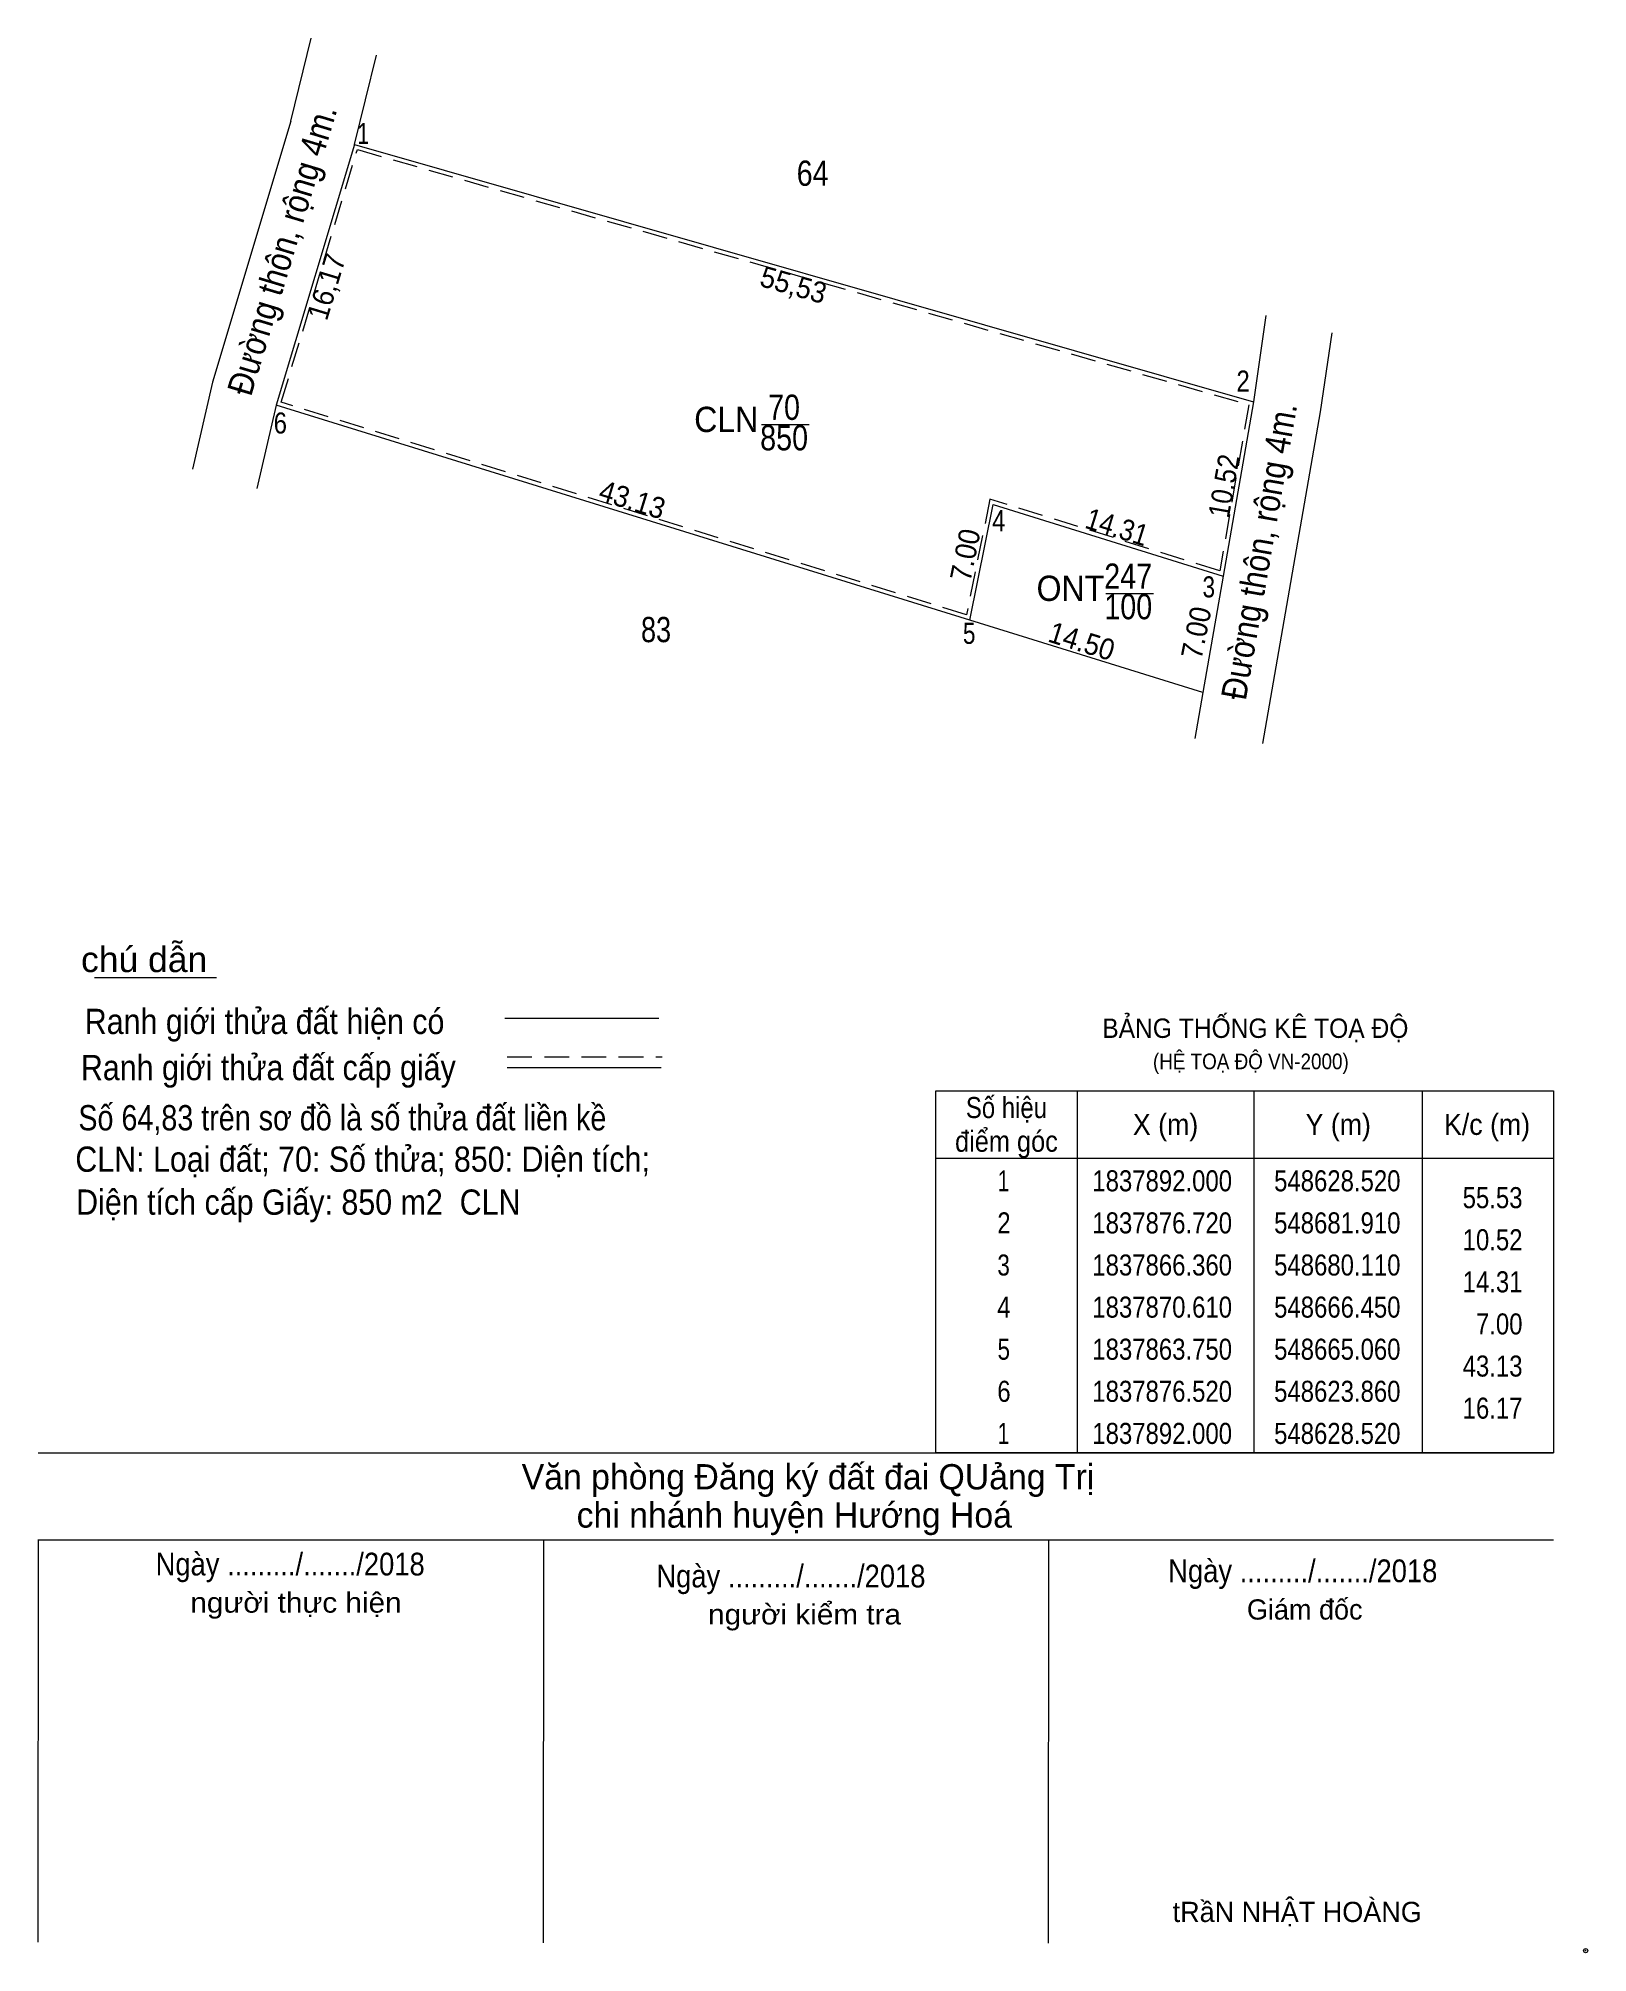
# Model space of a CAD drawing. Header units: metres. Extents: x 548189 to 548702, y 1837613 to 1837936.
# Drawn here: x 548609.7 to 548701.8, y 1837784.6 to 1837898.3 of the extents above; entities that cross this region are included whole.
import ezdxf
from ezdxf.enums import TextEntityAlignment as Align

# ---------------------------------------------------------------- set-up
doc = ezdxf.new("R2010")
doc.units = ezdxf.units.M
doc.header["$LTSCALE"] = 0.49
doc.header["$PDMODE"] = 32
doc.header["$PDSIZE"] = 0.245
doc.linetypes.add('DOTTED', pattern=[1.5, 0.3, -1.2])
doc.linetypes.add('MEDIUM_DASHED', pattern=[4.5, 3, -1.5])
for name, color, linetype, lineweight in [('1', 7, 'DOTTED', 13), ('10', 7, 'Continuous', 13), ('17', 7, 'Continuous', 13), ('42', 7, 'Continuous', 13), ('6', 7, 'Continuous', 13), ('63', 7, 'Continuous', 13)]:
    doc.layers.add(name, color=color, linetype=linetype, lineweight=lineweight)

msp = doc.modelspace()

# ---------------------------------------------------------------- texts
at = {"layer": '1'}
for s, width, p in [('70', 0.85, (548654.03, 1837875.64)), ('CLN', 0.95, (548650.6, 1837874.92)), ('850', 0.85, (548654.035, 1837873.83)), ('ONT', 0.95, (548671.04, 1837864.89)), ('247', 0.85, (548674.47, 1837865.61)), ('100', 0.85, (548674.475, 1837863.8))]:
    msp.add_text(s, height=1.5, dxfattribs=dict(at, width=width)).set_placement(p, align=Align.CENTER)
for s, height, width, p in [('BẢNG THỐNG KÊ TOẠ ĐỘ ', 1.15, 0.95, (548672.93, 1837838.94)), ('(HỆ TOẠ ĐỘ VN-2000)', 0.93, 0.9, (548675.94, 1837837.08))]:
    msp.add_text(s, height=height, dxfattribs=dict(at, width=width)).set_placement(p)
at = {"layer": '17'}
for s, width, p in [('64', 0.85, (548655.73, 1837889.54)), ('83', 0.8, (548646.43, 1837862.44))]:
    msp.add_text(s, height=1.5, dxfattribs=dict(at, width=width)).set_placement(p, align=Align.CENTER)
at = {"layer": '6'}
for s, width, p in [('chú dẫn', 1.05, (548612.28, 1837842.85)), ('Ranh giới thửa đất hiện có ', 0.9, (548612.5, 1837839.17)), ('Ranh giới thửa đất cấp giấy', 0.9, (548612.27, 1837836.43)), ('Số 64,83 trên sơ đồ là số thửa đất liền kề', 0.85, (548612.12, 1837833.45)), ('CLN: Loại đất; 70: Số thửa; 850: Diện tích;', 0.9, (548611.94, 1837830.99)), ('Diện tích cấp Giấy: 850 m2  CLN', 0.9, (548611.99, 1837828.44))]:
    msp.add_text(s, height=1.5, dxfattribs=dict(at, width=width)).set_placement(p)
for s, height, p in [(' Văn phòng Đăng ký đất đai QUảng Trị', 1.5, (548655.175, 1837812.13)), ('chi nhánh huyện Hướng Hoá', 1.5, (548654.64, 1837809.86)), ('Giám đốc', 1.2, (548684.955, 1837804.4)), ('tRầN NHẬT HOÀNG', 1.2, (548684.51, 1837786.44))]:
    msp.add_text(s, height=height, dxfattribs=at).set_placement(p, align=Align.CENTER)
for s, height, width, p in [('Ngày ........./......./2018', 1.35, 0.9, (548624.7, 1837807.02)), ('Ngày ........./......./2018', 1.35, 0.9, (548654.44, 1837806.31)), ('Ngày ........./......./2018', 1.35, 0.9, (548684.84, 1837806.62)), ('người thực hiện', 1.2, 1.1, (548625.045, 1837804.81)), ('người kiểm tra', 1.2, 1.1, (548655.25, 1837804.11))]:
    msp.add_text(s, height=height, dxfattribs=dict(at, width=width)).set_placement(p, align=Align.CENTER)
at = {"layer": '63'}
for s, height, rotation, width, p in [('Đường thôn, rộng 4m.', 1.5, 73.267, 0.9, (548624.9392, 1837885.5191)), ('16,17', 1.25, 73.246, 0.95, (548627.4504, 1837883.3748)), ('55,53', 1.25, 344.029, 0.95, (548654.423, 1837883.0611)), ('Đường thôn, rộng 4m.', 1.5, 80.118, 0.9, (548682.9836, 1837867.7213)), ('10.52', 1.25, 80.144, 0.9, (548680.768, 1837871.608)), ('43.13', 1.25, 342.779, 0.95, (548644.835, 1837870.3058)), ('14.31', 1.25, 342.718, 0.9, (548673.6293, 1837868.6846)), ('7.00', 1.25, 78.546, 0.95, (548665.4041, 1837867.5009)), ('7.00', 1.25, 78.546, 0.95, (548679.1241, 1837862.8809)), ('14.50', 1.25, 342.718, 0.95, (548671.5293, 1837861.9028))]:
    msp.add_text(s, height=height, rotation=rotation, dxfattribs=dict(at, width=width)).set_placement(p, align=Align.CENTER)
for s, width, p in [(' 1', 0.75, (548629.39, 1837892.02)), (' 2', 0.85, (548681.69, 1837877.32)), (' 6', 0.85, (548624.51, 1837874.83)), (' 4', 0.85, (548667.18, 1837869.03)), (' 3', 0.8, (548679.63, 1837865.1)), (' 5', 0.8, (548665.4, 1837862.34)), ('55.53', 0.85, (548697.89, 1837828.83)), ('10.52', 0.85, (548697.89, 1837826.33)), ('14.31', 0.85, (548697.89, 1837823.83)), ('7.00', 0.85, (548697.89, 1837821.33)), ('43.13', 0.85, (548697.89, 1837818.83)), ('16.17', 0.85, (548697.89, 1837816.33))]:
    msp.add_text(s, height=1.25, dxfattribs=dict(at, width=width)).set_placement(p, align=Align.RIGHT)
for s, width, p in [('Số hiệu', 0.85, (548667.24, 1837834.18)), ('X (m)', 0.95, (548676.69, 1837833.18)), ('Y (m)', 0.95, (548686.945, 1837833.18)), ('K/c (m)', 0.95, (548695.785, 1837833.18)), ('điểm góc', 0.9, (548667.24, 1837832.18)), ('1837892.000', 0.85, (548676.49, 1837829.83)), ('548628.520', 0.85, (548686.89, 1837829.83)), (' 1', 0.75, (548666.89, 1837829.83)), (' 2', 0.85, (548666.895, 1837827.33)), ('1837876.720', 0.85, (548676.49, 1837827.33)), ('548681.910', 0.85, (548686.89, 1837827.33)), (' 3', 0.8, (548666.885, 1837824.83)), ('1837866.360', 0.85, (548676.49, 1837824.83)), ('548680.110', 0.85, (548686.89, 1837824.83)), (' 4', 0.85, (548666.89, 1837822.33)), ('1837870.610', 0.85, (548676.49, 1837822.33)), ('548666.450', 0.85, (548686.89, 1837822.33)), (' 5', 0.8, (548666.895, 1837819.83)), ('1837863.750', 0.85, (548676.49, 1837819.83)), ('548665.060', 0.85, (548686.89, 1837819.83)), (' 6', 0.85, (548666.895, 1837817.33)), ('1837876.520', 0.85, (548676.49, 1837817.33)), ('548623.860', 0.85, (548686.89, 1837817.33)), (' 1', 0.75, (548666.89, 1837814.83)), ('1837892.000', 0.85, (548676.49, 1837814.83)), ('548628.520', 0.85, (548686.89, 1837814.83))]:
    msp.add_text(s, height=1.25, dxfattribs=dict(at, width=width)).set_placement(p, align=Align.CENTER)

# ---------------------------------------------------------------- linework, layer by layer
at = {"layer": '1', "linetype": 'MEDIUM_DASHED'}
msp.add_lwpolyline([(548628.69, 1837891.69), (548681.63, 1837876.54), (548679.91, 1837866.68), (548666.26, 1837870.93), (548664.87, 1837864.07), (548624.17, 1837876.69)], close=True, dxfattribs=at)
at = {"layer": '10'}
msp.add_lwpolyline([(548678.91, 1837859.46), (548665.06, 1837863.75), (548623.86, 1837876.52)], dxfattribs=at)
at = {"layer": '17'}
for p, q in [((548613.08, 1837842.53), (548620.32, 1837842.53)), ((548609.74, 1837785.24), (548609.76, 1837809.15)), ((548639.74, 1837785.21), (548639.76, 1837809.13)), ((548669.74, 1837785.19), (548669.76, 1837809.1))]:
    msp.add_line(p, q, dxfattribs=at)
at = {"layer": '42'}
for p, q in [((548624.74, 1837893.38), (548625.95, 1837898.3)), ((548628.52, 1837892), (548629.82, 1837897.3)), ((548624.74, 1837893.38), (548620.08, 1837877.88)), ((548628.52, 1837892), (548623.86, 1837876.52)), ((548628.52, 1837892), (548681.91, 1837876.72)), ((548682.65, 1837881.84), (548681.91, 1837876.72)), ((548686.56, 1837880.81), (548685.87, 1837876.11)), ((548620.08, 1837877.88), (548618.89, 1837872.72)), ((548623.86, 1837876.52), (548622.72, 1837871.57)), ((548685.87, 1837876.11), (548682.44, 1837856.42)), ((548678.91, 1837859.46), (548678.43, 1837856.72))]:
    msp.add_line(p, q, dxfattribs=at)
for points in [[(548681.91, 1837876.72), (548680.11, 1837866.36), (548678.91, 1837859.46)], [(548665.06, 1837863.75), (548666.45, 1837870.61), (548680.11, 1837866.36)]]:
    msp.add_lwpolyline(points, dxfattribs=at)
at = {"layer": '6'}
for p, q in [((548637.45, 1837840.12), (548646.59, 1837840.12)), ((548637.59, 1837837.19), (548646.73, 1837837.19)), ((548609.74, 1837814.3), (548699.74, 1837814.3)), ((548609.74, 1837814.3), (548699.74, 1837814.3)), ((548609.74, 1837809.14), (548699.74, 1837809.14))]:
    msp.add_line(p, q, dxfattribs=at)
at = {"layer": '6', "linetype": 'MEDIUM_DASHED'}
msp.add_line((548637.59, 1837837.81), (548646.79, 1837837.81), dxfattribs=at)
at = {"layer": '6'}
msp.add_point((548701.64, 1837784.74), dxfattribs=at)
at = {"layer": '63'}
for p, q in [((548652.7, 1837875.36), (548655.53, 1837875.36)), ((548673.14, 1837865.33), (548675.97, 1837865.33)), ((548671.44, 1837835.8), (548671.44, 1837814.3)), ((548681.94, 1837835.8), (548681.94, 1837814.3)), ((548691.94, 1837835.8), (548691.94, 1837814.3)), ((548663.04, 1837831.8), (548699.74, 1837831.8))]:
    msp.add_line(p, q, dxfattribs=at)
msp.add_lwpolyline([(548663.04, 1837835.8), (548699.74, 1837835.8), (548699.74, 1837814.3), (548663.04, 1837814.3)], close=True, dxfattribs=at)

msp.set_redraw_order([(e.dxf.handle, doc.entitydb.next_handle()) for e in msp.query("TEXT MTEXT ATTDEF DIMENSION ARC_DIMENSION")])  # texts and dimensions are drawn at this point

doc.saveas('drawing.dxf')
